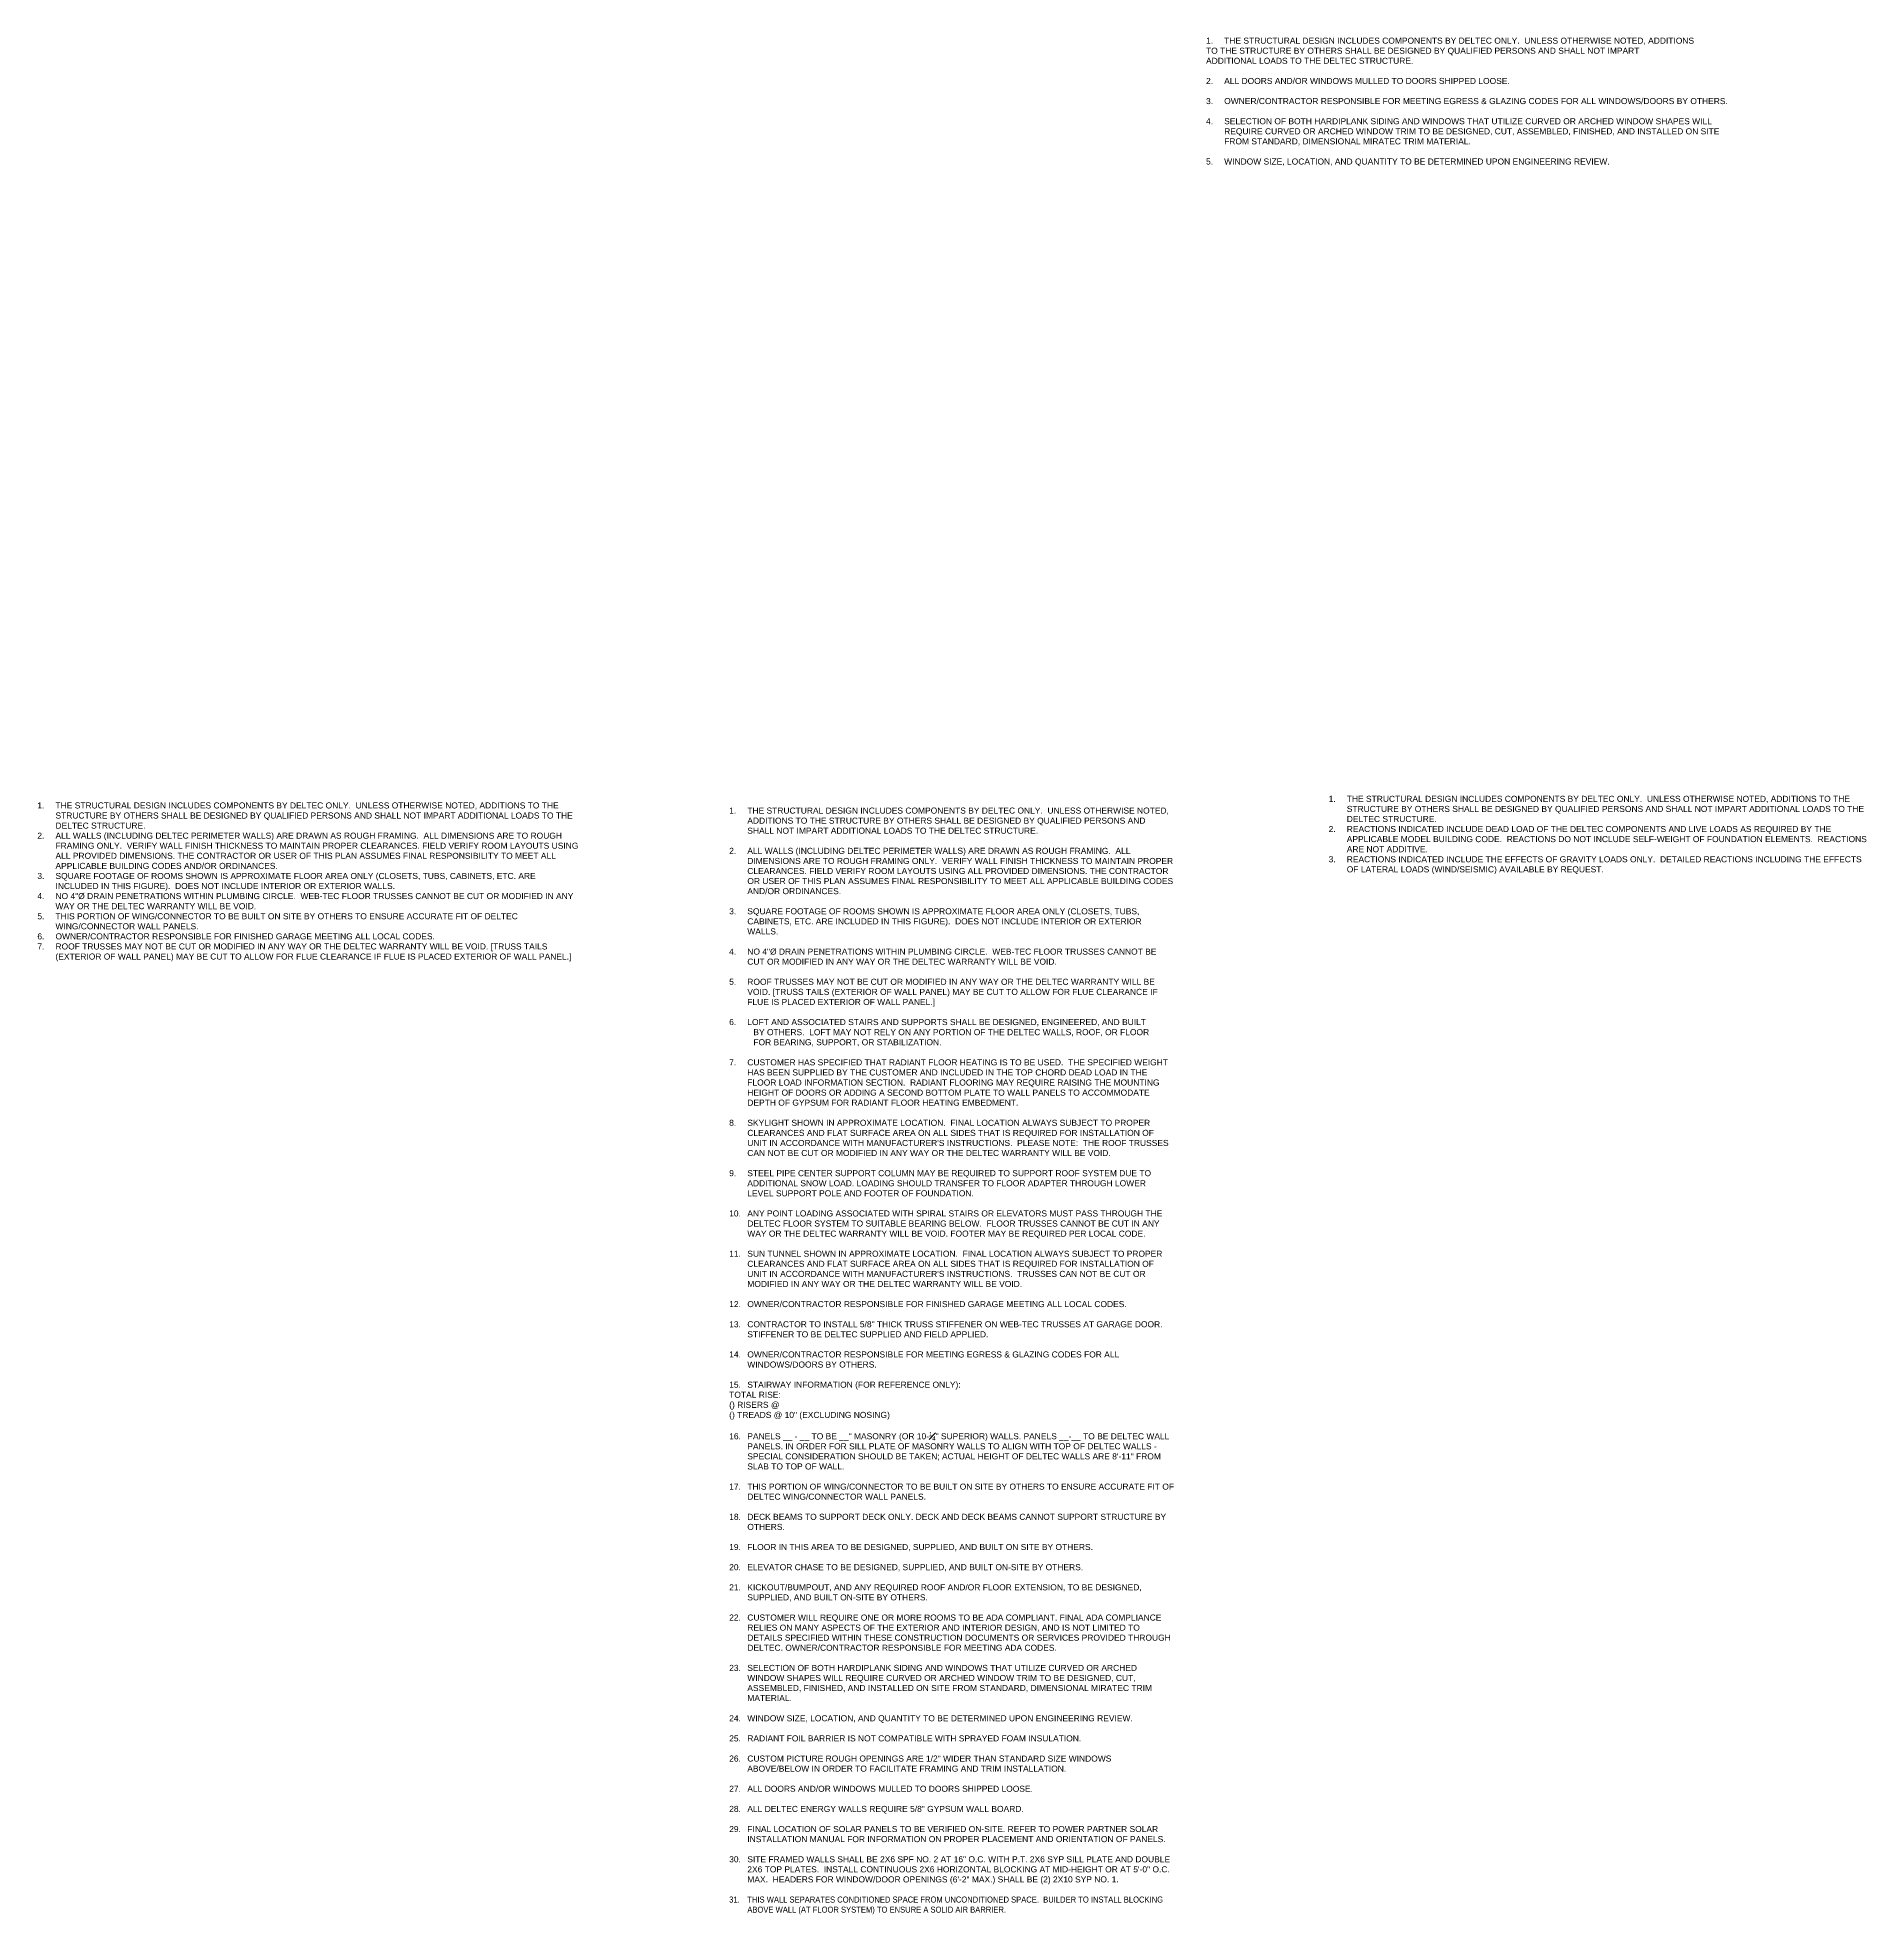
# Model space of a CAD drawing. Header units: inches. Extents: x -332 to 3012, y -914 to 997.
# Drawn here: x 1801 to 3012, y -914 to 328 of the extents above; entities that cross this region are included whole.
import ezdxf

# ---------------------------------------------------------------- set-up
doc = ezdxf.new("R2010")
doc.units = ezdxf.units.IN
doc.header["$LTSCALE"] = 10
doc.header["$MEASUREMENT"] = 0
doc.layers.add('A-TXT', color=222, linetype='CONTINUOUS')
doc.styles.add('style1', font='arial.ttf')

msp = doc.modelspace()

# ---------------------------------------------------------------- texts
at = {"layer": 'A-TXT', "char_height": 4, "attachment_point": 1, "style": 'style1'}
for s, insert, width in [('\\pi-12,l12,t12;1.^ITHE STRUCTURAL DESIGN INCLUDES COMPONENTS BY DELTEC ONLY.  UNLESS OTHERWISE NOTED, ADDITIONS^JTO THE STRUCTURE BY OTHERS SHALL BE DESIGNED BY QUALIFIED PERSONS AND SHALL NOT IMPART^JADDITIONAL LOADS TO THE DELTEC STRUCTURE.\\P\\pi0,l0,tz;\\P\\pi-12,l12,t12;2.^IALL DOORS AND/OR WINDOWS MULLED TO DOORS SHIPPED LOOSE.\\P\\pi0,l0,tz;\\P\\pi-12,l12,t12;3.^IOWNER/CONTRACTOR RESPONSIBLE FOR MEETING EGRESS & GLAZING CODES FOR ALL WINDOWS/DOORS BY OTHERS.\\P\\pi0,l0,tz;\\P\\pi-12,l12,t12;4.^ISELECTION OF BOTH HARDIPLANK SIDING AND WINDOWS THAT UTILIZE CURVED OR ARCHED WINDOW SHAPES WILL REQUIRE CURVED OR ARCHED WINDOW TRIM TO BE DESIGNED, CUT, ASSEMBLED, FINISHED, AND INSTALLED ON SITE FROM STANDARD, DIMENSIONAL MIRATEC TRIM MATERIAL.\\P\\pi0,l0,tz;\\P\\pi-12,l12,t12;5.^IWINDOW SIZE, LOCATION, AND QUANTITY TO BE DETERMINED UPON ENGINEERING REVIEW.', (2574.63767, 328.1875), 356.7279901), ('\\P\\P\\pi-12,l12,t12;1.^ITHE STRUCTURAL DESIGN INCLUDES COMPONENTS BY DELTEC ONLY.  UNLESS OTHERWISE NOTED, ADDITIONS TO THE STRUCTURE BY OTHERS SHALL BE DESIGNED BY QUALIFIED PERSONS AND SHALL NOT IMPART ADDITIONAL LOADS TO THE DELTEC STRUCTURE.\\P2.^IREACTIONS INDICATED INCLUDE DEAD LOAD OF THE DELTEC COMPONENTS AND LIVE LOADS AS REQUIRED BY THE APPLICABLE MODEL BUILDING CODE.  REACTIONS DO NOT INCLUDE SELF-WEIGHT OF FOUNDATION ELEMENTS.  REACTIONS ARE NOT ADDITIVE.\\P3.^IREACTIONS INDICATED INCLUDE THE EFFECTS OF GRAVITY LOADS ONLY.  DETAILED REACTIONS INCLUDING THE EFFECTS OF LATERAL LOADS (WIND/SEISMIC) AVAILABLE BY REQUEST.', (2655.79192, -160.41338), 357.125), ('\\pi-12,l12,t12;1.^ITHE STRUCTURAL DESIGN INCLUDES COMPONENTS BY DELTEC ONLY.  UNLESS OTHERWISE NOTED, ADDITIONS TO THE STRUCTURE BY OTHERS SHALL BE DESIGNED BY QUALIFIED PERSONS AND SHALL NOT IMPART ADDITIONAL LOADS TO THE DELTEC STRUCTURE.\\P2.^IALL WALLS (INCLUDING DELTEC PERIMETER WALLS) ARE DRAWN AS ROUGH FRAMING.  ALL DIMENSIONS ARE TO ROUGH FRAMING ONLY.  VERIFY WALL FINISH THICKNESS TO MAINTAIN PROPER CLEARANCES. FIELD VERIFY ROOM LAYOUTS USING ALL PROVIDED DIMENSIONS. THE CONTRACTOR OR USER OF THIS PLAN ASSUMES FINAL RESPONSIBILITY TO MEET ALL APPLICABLE BUILDING CODES AND/OR ORDINANCES.\\P3.^ISQUARE FOOTAGE OF ROOMS SHOWN IS APPROXIMATE FLOOR AREA ONLY (CLOSETS, TUBS, CABINETS, ETC. ARE INCLUDED IN THIS FIGURE).  DOES NOT INCLUDE INTERIOR OR EXTERIOR WALLS.\\P4.^INO 4"Ø DRAIN PENETRATIONS WITHIN PLUMBING CIRCLE.  WEB-TEC FLOOR TRUSSES CANNOT BE CUT OR MODIFIED IN ANY WAY OR THE DELTEC WARRANTY WILL BE VOID.\\P{\\A1;5.^ITHIS PORTION OF WING/CONNECTOR TO BE BUILT ON SITE BY OTHERS TO ENSURE ACCURATE FIT OF DELTEC WING/CONNECTOR WALL PANELS.\\P6.^IOWNER/CONTRACTOR RESPONSIBLE FOR FINISHED GARAGE MEETING ALL LOCAL CODES.\\P7.^IROOF TRUSSES MAY NOT BE CUT OR MODIFIED IN ANY WAY OR THE DELTEC WARRANTY WILL BE VOID. [TRUSS TAILS (EXTERIOR OF WALL PANEL) MAY BE CUT TO ALLOW FOR FLUE CLEARANCE IF FLUE IS PLACED EXTERIOR OF WALL PANEL.]}', (1800.96801, -178.13288), 357.1545761), ('\\A1;\\pi-12,l12,t12;1.^ITHE STRUCTURAL DESIGN INCLUDES COMPONENTS BY DELTEC ONLY.  UNLESS OTHERWISE NOTED, ADDITIONS TO THE STRUCTURE BY OTHERS SHALL BE DESIGNED BY QUALIFIED PERSONS AND SHALL NOT IMPART ADDITIONAL LOADS TO THE DELTEC STRUCTURE.\\P\\pi0,l0,tz;\\P\\pi-12,l12,t12;2.^IALL WALLS (INCLUDING DELTEC PERIMETER WALLS) ARE DRAWN AS ROUGH FRAMING.  ALL DIMENSIONS ARE TO ROUGH FRAMING ONLY.  VERIFY WALL FINISH THICKNESS TO MAINTAIN PROPER CLEARANCES. FIELD VERIFY ROOM LAYOUTS USING ALL PROVIDED DIMENSIONS. THE CONTRACTOR OR USER OF THIS PLAN ASSUMES FINAL RESPONSIBILITY TO MEET ALL APPLICABLE BUILDING CODES AND/OR ORDINANCES.\\P\\pi0,l0,tz;\\P\\pi-12,l12,t12;3.^ISQUARE FOOTAGE OF ROOMS SHOWN IS APPROXIMATE FLOOR AREA ONLY (CLOSETS, TUBS, CABINETS, ETC. ARE INCLUDED IN THIS FIGURE).  DOES NOT INCLUDE INTERIOR OR EXTERIOR WALLS.\\P\\pi0,l0,tz;\\P\\pi-12,l12,t12;4.^INO 4"Ø DRAIN PENETRATIONS WITHIN PLUMBING CIRCLE.  WEB-TEC FLOOR TRUSSES CANNOT BE CUT OR MODIFIED IN ANY WAY OR THE DELTEC WARRANTY WILL BE VOID.\\P\\pi0,l0,tz;\\P\\pi-12,l12,t12;5.^IROOF TRUSSES MAY NOT BE CUT OR MODIFIED IN ANY WAY OR THE DELTEC WARRANTY WILL BE VOID. [TRUSS TAILS (EXTERIOR OF WALL PANEL) MAY BE CUT TO ALLOW FOR FLUE CLEARANCE IF FLUE IS PLACED EXTERIOR OF WALL PANEL.]\\P\\pi0,l0,tz;\\P\\pi-12,l12,t12;6.^ILOFT AND ASSOCIATED STAIRS AND SUPPORTS SHALL BE DESIGNED, ENGINEERED, AND BUILT\\P\\pi0,t16;^IBY OTHERS.  LOFT MAY NOT RELY ON ANY PORTION OF THE DELTEC WALLS, ROOF, OR FLOOR\\P^IFOR BEARING, SUPPORT, OR STABILIZATION.\\P\\pl0,tz;\\P\\pi-12,l12,t12;7.^ICUSTOMER HAS SPECIFIED THAT RADIANT FLOOR HEATING IS TO BE USED.  THE SPECIFIED WEIGHT HAS BEEN SUPPLIED BY THE CUSTOMER AND INCLUDED IN THE TOP CHORD DEAD LOAD IN THE FLOOR LOAD INFORMATION SECTION.  RADIANT FLOORING MAY REQUIRE RAISING THE MOUNTING HEIGHT OF DOORS OR ADDING A SECOND BOTTOM PLATE TO WALL PANELS TO ACCOMMODATE DEPTH OF GYPSUM FOR RADIANT FLOOR HEATING EMBEDMENT.\\P\\pi0,l0,tz;\\P\\pi-12,l12,t12;8.^ISKYLIGHT SHOWN IN APPROXIMATE LOCATION.  FINAL LOCATION ALWAYS SUBJECT TO PROPER CLEARANCES AND FLAT SURFACE AREA ON ALL SIDES THAT IS REQUIRED FOR INSTALLATION OF UNIT IN ACCORDANCE WITH MANUFACTURER\'S INSTRUCTIONS.  PLEASE NOTE:  THE ROOF TRUSSES CAN NOT BE CUT OR MODIFIED IN ANY WAY OR THE DELTEC WARRANTY WILL BE VOID.\\P\\pi0,l0,tz;\\P\\pi-12,l12,t12;9.^ISTEEL PIPE CENTER SUPPORT COLUMN MAY BE REQUIRED TO SUPPORT ROOF SYSTEM DUE TO ADDITIONAL SNOW LOAD. LOADING SHOULD TRANSFER TO FLOOR ADAPTER THROUGH LOWER LEVEL SUPPORT POLE AND FOOTER OF FOUNDATION.\\P\\pi0,l0,tz;\\P\\pi-12,l12,t12;10.^IANY POINT LOADING ASSOCIATED WITH SPIRAL STAIRS OR ELEVATORS MUST PASS THROUGH THE DELTEC FLOOR SYSTEM TO SUITABLE BEARING BELOW.  FLOOR TRUSSES CANNOT BE CUT IN ANY WAY OR THE DELTEC WARRANTY WILL BE VOID. FOOTER MAY BE REQUIRED PER LOCAL CODE.\\P\\pi0,l0,tz;\\P\\pi-12,l12,t12;11.^ISUN TUNNEL SHOWN IN APPROXIMATE LOCATION.  FINAL LOCATION ALWAYS SUBJECT TO PROPER CLEARANCES AND FLAT SURFACE AREA ON ALL SIDES THAT IS REQUIRED FOR INSTALLATION OF UNIT IN ACCORDANCE WITH MANUFACTURER\'S INSTRUCTIONS.  TRUSSES CAN NOT BE CUT OR MODIFIED IN ANY WAY OR THE DELTEC WARRANTY WILL BE VOID.\\P\\pi0,l0,tz;\\P\\pi-12,l12,t12;12.^IOWNER/CONTRACTOR RESPONSIBLE FOR FINISHED GARAGE MEETING ALL LOCAL CODES.\\P\\pi0,l0,tz;\\P\\pi-12,l12,t12;13.^ICONTRACTOR TO INSTALL 5/8" THICK TRUSS STIFFENER ON WEB-TEC TRUSSES AT GARAGE DOOR.  STIFFENER TO BE DELTEC SUPPLIED AND FIELD APPLIED.\\P\\pi0,l0,tz;\\P\\pi-12,l12,t12;14.^IOWNER/CONTRACTOR RESPONSIBLE FOR MEETING EGRESS & GLAZING CODES FOR ALL WINDOWS/DOORS BY OTHERS.\\P\\pi0,l0,tz;\\P\\pi-12,l12,t12;15.^ISTAIRWAY INFORMATION (FOR REFERENCE ONLY):^JTOTAL RISE:^J() RISERS @ ^J() TREADS @ 10" (EXCLUDING NOSING)\\P\\pi0,l0,tz;\\P\\pi-12,l12,t12;16.^IPANELS __ - __ TO BE __" MASONRY (OR 10-{\\H0.7x;\\S1#4;\\H1.429x;" SUPERIOR)} WALLS. PANELS __-__ TO BE DELTEC WALL PANELS. IN ORDER FOR SILL PLATE OF MASONRY WALLS TO ALIGN WITH TOP OF DELTEC WALLS - SPECIAL CONSIDERATION SHOULD BE TAKEN; ACTUAL HEIGHT OF DELTEC WALLS ARE 8\'-11" FROM SLAB TO TOP OF WALL.\\P\\pi0,l0,tz;\\P\\pi-12,l12,t12;17.^ITHIS PORTION OF WING/CONNECTOR TO BE BUILT ON SITE BY OTHERS TO ENSURE ACCURATE FIT OF DELTEC WING/CONNECTOR WALL PANELS.\\P\\pi0,l0,tz;\\P\\pi-12,l12,t12;18.^IDECK BEAMS TO SUPPORT DECK ONLY. DECK AND DECK BEAMS CANNOT SUPPORT STRUCTURE BY OTHERS.\\P\\pi0,l0,tz;\\P\\pi-12,l12,t12;19.^IFLOOR IN THIS AREA TO BE DESIGNED, SUPPLIED, AND BUILT ON SITE BY OTHERS.\\P\\pi0,l0,tz;\\P\\pi-12,l12,t12;20.^IELEVATOR CHASE TO BE DESIGNED, SUPPLIED, AND BUILT ON-SITE BY OTHERS.\\P\\pi0,l0,tz;\\P\\pi-12,l12,t12;21.^IKICKOUT/BUMPOUT, AND ANY REQUIRED ROOF AND/OR FLOOR EXTENSION, TO BE DESIGNED, SUPPLIED, AND BUILT ON-SITE BY OTHERS.\\P\\pi0,l0,tz;\\P\\pi-12,l12,t12;22.^ICUSTOMER WILL REQUIRE ONE OR MORE ROOMS TO BE ADA COMPLIANT. FINAL ADA COMPLIANCE RELIES ON MANY ASPECTS OF THE EXTERIOR AND INTERIOR DESIGN, AND IS NOT LIMITED TO DETAILS SPECIFIED WITHIN THESE CONSTRUCTION DOCUMENTS OR SERVICES PROVIDED THROUGH DELTEC. OWNER/CONTRACTOR RESPONSIBLE FOR MEETING ADA CODES.\\P\\pi0,l0,tz;\\P\\pi-12,l12,t12;23.^ISELECTION OF BOTH HARDIPLANK SIDING AND WINDOWS THAT UTILIZE CURVED OR ARCHED WINDOW SHAPES WILL REQUIRE CURVED OR ARCHED WINDOW TRIM TO BE DESIGNED, CUT, ASSEMBLED, FINISHED, AND INSTALLED ON SITE FROM STANDARD, DIMENSIONAL MIRATEC TRIM MATERIAL.\\P\\pi0,l0,tz;\\P\\pi-12,l12,t12;24.^IWINDOW SIZE, LOCATION, AND QUANTITY TO BE DETERMINED UPON ENGINEERING REVIEW.\\P\\pi0,l0,tz;\\P\\pi-12,l12,t12;25.^IRADIANT FOIL BARRIER IS NOT COMPATIBLE WITH SPRAYED FOAM INSULATION.\\P\\pi0,l0,tz;\\P\\pi-12,l12,t12;26.^ICUSTOM PICTURE ROUGH OPENINGS ARE 1/2" WIDER THAN STANDARD SIZE WINDOWS ABOVE/BELOW IN ORDER TO FACILITATE FRAMING AND TRIM INSTALLATION.\\P\\pi0,l0,tz;\\P\\pi-12,l12,t12;27.^IALL DOORS AND/OR WINDOWS MULLED TO DOORS SHIPPED LOOSE.\\P\\pi0,l0,tz;\\P\\pi-12,l12,t12;28.^IALL DELTEC ENERGY WALLS REQUIRE 5/8" GYPSUM WALL BOARD.\\P\\pi0,l0,tz;\\P\\pi-12,l12,t12;29.^IFINAL LOCATION OF SOLAR PANELS TO BE VERIFIED ON-SITE. REFER TO POWER PARTNER SOLAR INSTALLATION MANUAL FOR INFORMATION ON PROPER PLACEMENT AND ORIENTATION OF PANELS.\\P\\pi0,l0,tz;\\P\\pi-12,l12,t12;30.^ISITE FRAMED WALLS SHALL BE 2X6 SPF NO. 2 AT 16" O.C. WITH P.T. 2X6 SYP SILL PLATE AND DOUBLE 2X6 TOP PLATES.  INSTALL CONTINUOUS 2X6 HORIZONTAL BLOCKING AT MID-HEIGHT OR AT 5\'-0" O.C. MAX.  HEADERS FOR WINDOW/DOOR OPENINGS (6\'-2" MAX.) SHALL BE (2) 2X10 SYP NO. 1.\\P\\pi0,l0,tz;\\P\\pi-12,l12,t12;{\\W0.9;31.^ITHIS WALL SEPARATES CONDITIONED SPACE FROM UNCONDITIONED SPACE.  BUILDER TO INSTALL BLOCKING ABOVE WALL (AT FLOOR SYSTEM) TO ENSURE A SOLID AIR BARRIER.}', (2258.962, -181.52435), 293.8561998)]:
    msp.add_mtext(s, dxfattribs=dict(at, insert=insert, width=width))

doc.saveas('drawing.dxf')
